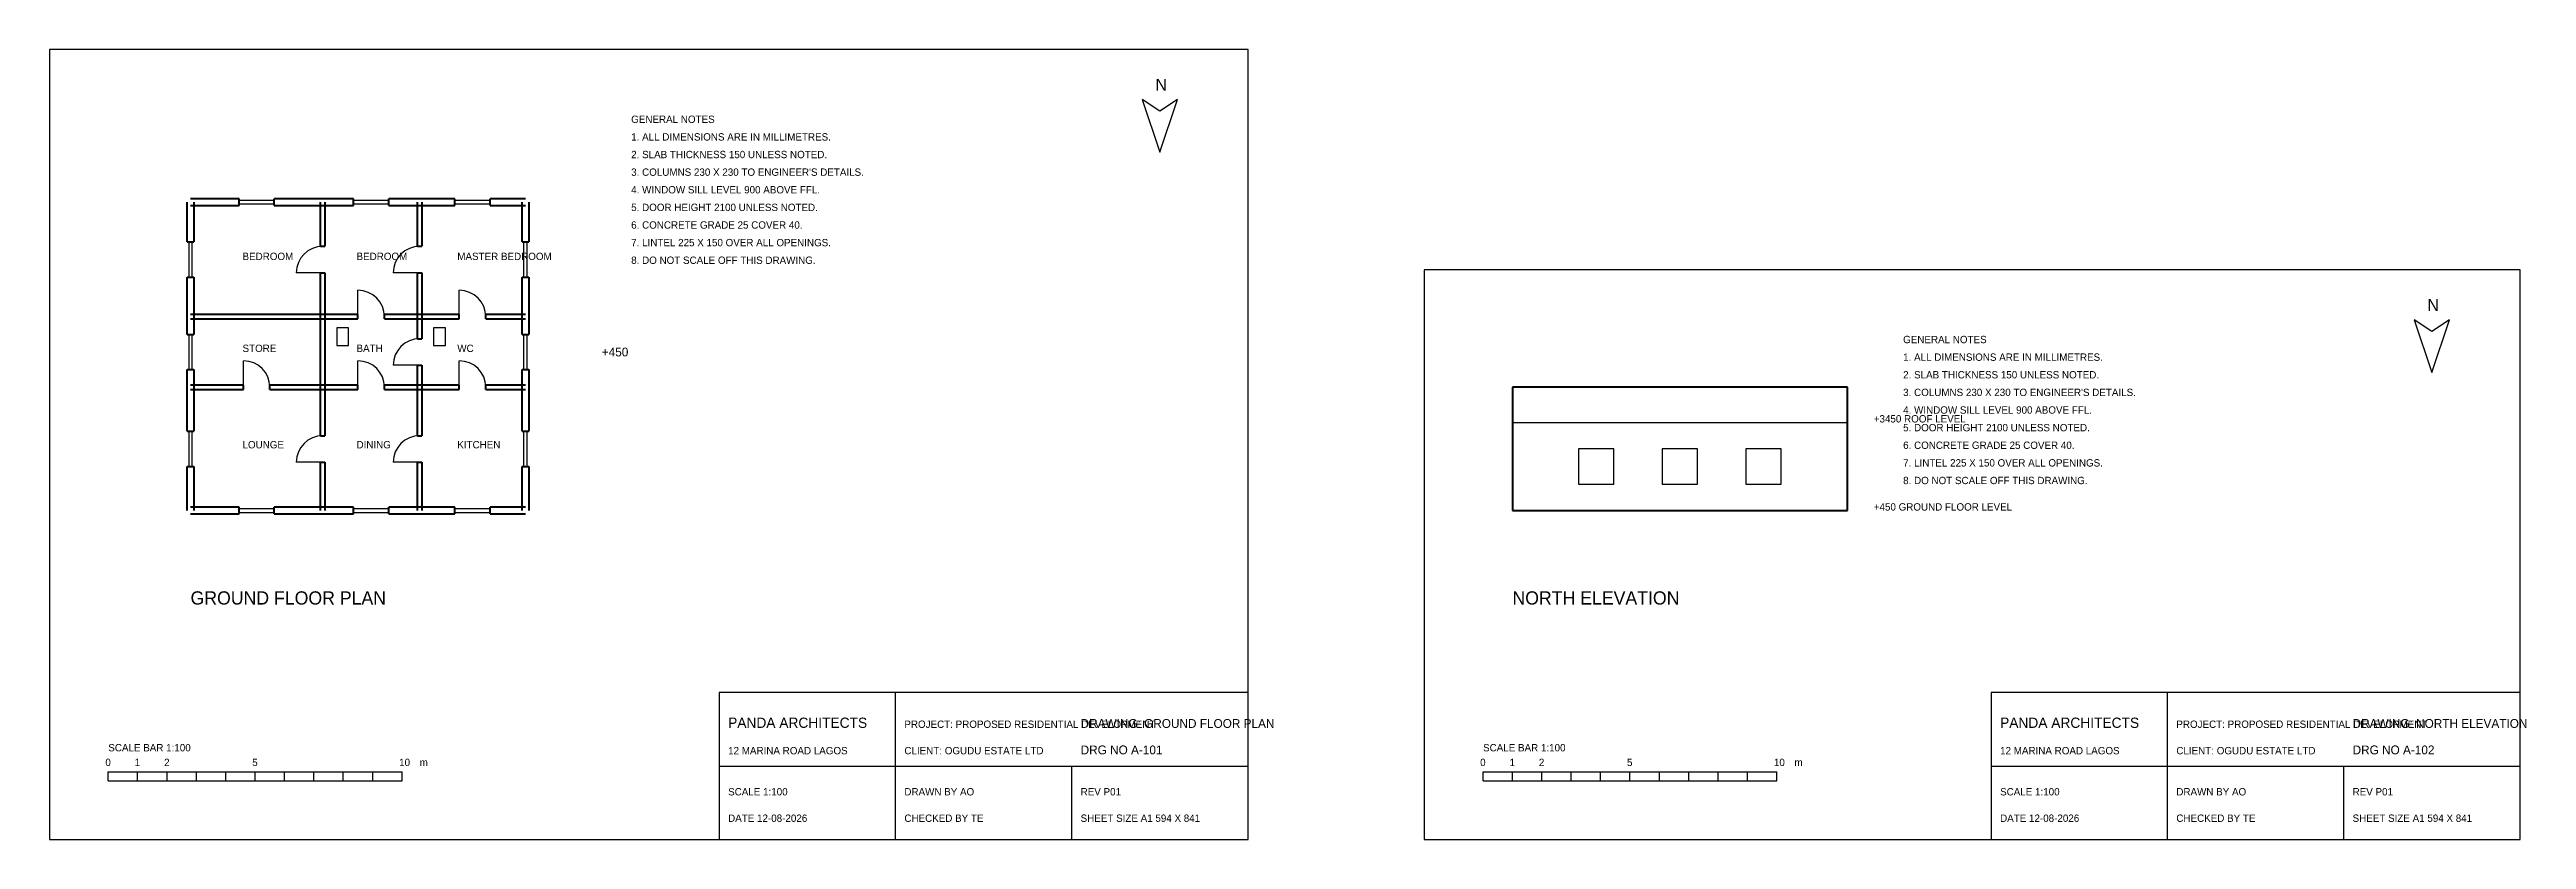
# Model space of a CAD drawing. Header units: millimetres. Extents: x 0 to 126500, y -11200 to 15700.
# Drawn here: x 0 to 84318, y -11200 to 15700 of the extents above; entities that cross this region are included whole.
import ezdxf

# ---------------------------------------------------------------- set-up
doc = ezdxf.new("R2010")
doc.units = ezdxf.units.MM
doc.layers.get('0').update_dxf_attribs({"color": 1, "linetype": 'CONTINUOUS'})
for name, color, linetype in [('DOOR', 3, 'CONTINUOUS'), ('SANITARY', 6, 'CONTINUOUS'), ('TEXT', 5, 'CONTINUOUS'), ('WALL', 4, 'CONTINUOUS'), ('WIND', 2, 'CONTINUOUS')]:
    doc.layers.add(name, color=color, linetype=linetype)

msp = doc.modelspace()

# ---------------------------------------------------------------- texts
for s, height, p in [('N', 400, (37650, 14300)), ('GENERAL NOTES', 250, (19800, 13200)), ('1. ALL DIMENSIONS ARE IN MILLIMETRES.', 250, (19800, 12600)), ('2. SLAB THICKNESS 150 UNLESS NOTED.', 250, (19800, 12000)), ('4. WINDOW SILL LEVEL 900 ABOVE FFL.', 250, (19800, 10800)), ("3. COLUMNS 230 X 230 TO ENGINEER'S DETAILS.", 250, (19800, 11400)), ('5. DOOR HEIGHT 2100 UNLESS NOTED.', 250, (19800, 10200)), ('6. CONCRETE GRADE 25 COVER 40.', 250, (19800, 9600)), ('8. DO NOT SCALE OFF THIS DRAWING.', 250, (19800, 8400)), ('7. LINTEL 225 X 150 OVER ALL OPENINGS.', 250, (19800, 9000)), ('N', 400, (80950, 6800)), ('GENERAL NOTES', 250, (63100, 5700)), ('1. ALL DIMENSIONS ARE IN MILLIMETRES.', 250, (63100, 5100)), ('2. SLAB THICKNESS 150 UNLESS NOTED.', 250, (63100, 4500)), ('4. WINDOW SILL LEVEL 900 ABOVE FFL.', 250, (63100, 3300)), ("3. COLUMNS 230 X 230 TO ENGINEER'S DETAILS.", 250, (63100, 3900)), ('5. DOOR HEIGHT 2100 UNLESS NOTED.', 250, (63100, 2700)), ('6. CONCRETE GRADE 25 COVER 40.', 250, (63100, 2100)), ('7. LINTEL 225 X 150 OVER ALL OPENINGS.', 250, (63100, 1500)), ('8. DO NOT SCALE OFF THIS DRAWING.', 250, (63100, 900)), ('DRAWING: GROUND FLOOR PLAN', 300, (35100, -7400)), ('DRAWING: NORTH ELEVATION', 300, (78400, -7400)), ('SCALE BAR 1:100', 250, (2000, -8200)), ('DRG NO A-101', 300, (35100, -8300)), ('SCALE BAR 1:100', 250, (48800, -8200)), ('DRG NO A-102', 300, (78400, -8300)), ('0', 250, (1900, -8700)), ('1', 250, (2900, -8700)), ('2', 250, (3900, -8700)), ('5', 250, (6900, -8700)), ('10', 250, (11900, -8700)), ('m', 250, (12600, -8700)), ('0', 250, (48700, -8700)), ('1', 250, (49700, -8700)), ('2', 250, (50700, -8700)), ('5', 250, (53700, -8700)), ('10', 250, (58700, -8700)), ('m', 250, (59400, -8700))]:
    msp.add_text(s, height=height).set_placement(p)
at = {"layer": 'TEXT'}
for s, height, p in [('BEDROOM', 250, (6568.8, 8531.2)), ('BEDROOM', 250, (10450, 8531.2)), ('MASTER BEDROOM', 250, (13881.2, 8531.2)), ('STORE', 250, (6568.8, 5400)), ('BATH', 250, (10450, 5400)), ('WC', 250, (13881.2, 5400)), ('+450', 300, (18800, 5250)), ('+3450 ROOF LEVEL', 250, (62100, 3000)), ('LOUNGE', 250, (6568.8, 2118.8)), ('DINING', 250, (10450, 2118.8)), ('KITCHEN', 250, (13881.2, 2118.8)), ('+450 GROUND FLOOR LEVEL', 250, (62100, 0)), ('GROUND FLOOR PLAN', 450, (4800, -3200)), ('NORTH ELEVATION', 450, (49800, -3200))]:
    msp.add_text(s, height=height, dxfattribs=at).set_placement(p)

# ---------------------------------------------------------------- blocks, each defined once
blk = doc.blocks.new('TITLEBLOCK-A1')
for p, q in [((6000, 0), (6000, 5000)), ((0, 2500), (18000, 2500)), ((12000, 0), (12000, 2500))]:
    blk.add_line(p, q)
blk.add_lwpolyline([(0, 0), (18000, 0), (18000, 5000), (0, 5000)], close=True)
for s, height, p in [('PANDA ARCHITECTS', 350, (300, 3800)), ('PROJECT: PROPOSED RESIDENTIAL DEVELOPMENT', 250, (6300, 3800)), ('12 MARINA ROAD LAGOS', 250, (300, 2900)), ('CLIENT: OGUDU ESTATE LTD', 250, (6300, 2900)), ('SCALE 1:100', 250, (300, 1500)), ('DRAWN BY AO', 250, (6300, 1500)), ('REV P01', 250, (12300, 1500)), ('DATE 12-08-2026', 250, (300, 600)), ('CHECKED BY TE', 250, (6300, 600)), ('SHEET SIZE A1 594 X 841', 250, (12300, 600))]:
    blk.add_text(s, height=height).set_placement(p)

# ---------------------------------------------------------------- linework, layer by layer
for p, q in [((40800, 15700), (0, 15700)), ((0, 15700), (0, -11200)), ((40800, -11200), (40800, 15700)), ((84100, 8200), (46800, 8200)), ((46800, 8200), (46800, -11200)), ((84100, -11200), (84100, 8200)), ((2000, -8900), (12000, -8900)), ((2000, -9200), (2000, -8900)), ((2000, -9200), (12000, -9200)), ((3000, -9200), (3000, -8900)), ((4000, -9200), (4000, -8900)), ((5000, -9200), (5000, -8900)), ((6000, -9200), (6000, -8900)), ((7000, -9200), (7000, -8900)), ((8000, -9200), (8000, -8900)), ((9000, -9200), (9000, -8900)), ((10000, -9200), (10000, -8900)), ((11000, -9200), (11000, -8900)), ((12000, -9200), (12000, -8900)), ((48800, -8900), (58800, -8900)), ((48800, -9200), (48800, -8900)), ((48800, -9200), (58800, -9200)), ((49800, -9200), (49800, -8900)), ((50800, -9200), (50800, -8900)), ((51800, -9200), (51800, -8900)), ((52800, -9200), (52800, -8900)), ((53800, -9200), (53800, -8900)), ((54800, -9200), (54800, -8900)), ((55800, -9200), (55800, -8900)), ((56800, -9200), (56800, -8900)), ((57800, -9200), (57800, -8900)), ((58800, -9200), (58800, -8900)), ((0, -11200), (40800, -11200)), ((46800, -11200), (84100, -11200))]:
    msp.add_line(p, q)
for points in [[(37800, 12200), (38400, 14000), (37800, 13600), (37200, 14000)], [(81100, 4700), (81700, 6500), (81100, 6100), (80500, 6500)]]:
    msp.add_lwpolyline(points, close=True)
at = {"layer": 'DOOR'}
for p, q in [((9300, 8100), (8400, 8100)), ((12600, 8100), (11700, 8100)), ((10500, 6600), (10500, 7500)), ((13950, 6600), (13950, 7500)), ((6600, 4200), (6600, 5100)), ((10500, 4200), (10500, 5100)), ((13950, 4200), (13950, 5100)), ((12600, 4950), (11700, 4950)), ((9300, 1650), (8400, 1650)), ((12600, 1650), (11700, 1650))]:
    msp.add_line(p, q, dxfattribs=at)
for centre, start, end in [((9300, 8100), 90, 180), ((12600, 8100), 90, 180), ((10500, 6600), 0, 90), ((13950, 6600), 0, 90), ((6600, 4200), 0, 90), ((10500, 4200), 0, 90), ((12600, 4950), 90, 180), ((13950, 4200), 0, 90), ((9300, 1650), 90, 180), ((12600, 1650), 90, 180)]:
    msp.add_arc(centre, 900, start, end, dxfattribs=at)
at = {"layer": 'SANITARY'}
for points in [[(9775, 5625), (10175, 5625), (10175, 6225), (9775, 6225)], [(13075, 5625), (13475, 5625), (13475, 6225), (13075, 6225)]]:
    msp.add_lwpolyline(points, close=True, dxfattribs=at)
at = {"layer": 'WALL', "lineweight": 50}
for p, q in [((4687.5, 9150), (4687.5, 10500)), ((6450, 10612.5), (4800, 10612.5)), ((4800, 10387.5), (6450, 10387.5)), ((4912.5, 10500), (4912.5, 9150)), ((6450, 10387.5), (6450, 10612.5)), ((9300, 10612.5), (7650, 10612.5)), ((7650, 10387.5), (7650, 10612.5)), ((7650, 10387.5), (9300, 10387.5)), ((9225, 9000), (9225, 10500)), ((10350, 10612.5), (9300, 10612.5)), ((9300, 10387.5), (10350, 10387.5)), ((9375, 10500), (9375, 9000)), ((10350, 10387.5), (10350, 10612.5)), ((12600, 10612.5), (11550, 10612.5)), ((11550, 10387.5), (11550, 10612.5)), ((11550, 10387.5), (12600, 10387.5)), ((12525, 9000), (12525, 10500)), ((13800, 10612.5), (12600, 10612.5)), ((12600, 10387.5), (13800, 10387.5)), ((12675, 10500), (12675, 9000)), ((13800, 10387.5), (13800, 10612.5)), ((16200, 10612.5), (15000, 10612.5)), ((15000, 10387.5), (15000, 10612.5)), ((15000, 10387.5), (16200, 10387.5)), ((16087.5, 9150), (16087.5, 10500)), ((16312.5, 10500), (16312.5, 9150)), ((4687.5, 9150), (4912.5, 9150)), ((9225, 9000), (9375, 9000)), ((12525, 9000), (12675, 9000)), ((16087.5, 9150), (16312.5, 9150)), ((4687.5, 6600), (4687.5, 7950)), ((4687.5, 7950), (4912.5, 7950)), ((4912.5, 7950), (4912.5, 6600)), ((9225, 6600), (9225, 8100)), ((9225, 8100), (9375, 8100)), ((9375, 8100), (9375, 6600)), ((12525, 6600), (12525, 8100)), ((12525, 8100), (12675, 8100)), ((12675, 8100), (12675, 6600)), ((16087.5, 6600), (16087.5, 7950)), ((16087.5, 7950), (16312.5, 7950)), ((16312.5, 7950), (16312.5, 6600)), ((4687.5, 6000), (4687.5, 6600)), ((4687.5, 6000), (4912.5, 6000)), ((9300, 6675), (4800, 6675)), ((4800, 6525), (9300, 6525)), ((4912.5, 6600), (4912.5, 6000)), ((9225, 4200), (9225, 6600)), ((10500, 6675), (9300, 6675)), ((9300, 6525), (10500, 6525)), ((9375, 6600), (9375, 4200)), ((10500, 6525), (10500, 6675)), ((12600, 6675), (11400, 6675)), ((11400, 6525), (11400, 6675)), ((11400, 6525), (12600, 6525)), ((12525, 5850), (12525, 6600)), ((13950, 6675), (12600, 6675)), ((12600, 6525), (13950, 6525)), ((12675, 6600), (12675, 5850)), ((13950, 6525), (13950, 6675)), ((16200, 6675), (14850, 6675)), ((14850, 6525), (14850, 6675)), ((14850, 6525), (16200, 6525)), ((16087.5, 6000), (16087.5, 6600)), ((16087.5, 6000), (16312.5, 6000)), ((16312.5, 6600), (16312.5, 6000)), ((12525, 5850), (12675, 5850)), ((4687.5, 4200), (4687.5, 4800)), ((4687.5, 4800), (4912.5, 4800)), ((6600, 4275), (4800, 4275)), ((4912.5, 4800), (4912.5, 4200)), ((6600, 4125), (6600, 4275)), ((9300, 4275), (7500, 4275)), ((7500, 4125), (7500, 4275)), ((10500, 4275), (9300, 4275)), ((10500, 4125), (10500, 4275)), ((12600, 4275), (11400, 4275)), ((11400, 4125), (11400, 4275)), ((12525, 4200), (12525, 4950)), ((12525, 4950), (12675, 4950)), ((13950, 4275), (12600, 4275)), ((12675, 4950), (12675, 4200)), ((13950, 4125), (13950, 4275)), ((16200, 4275), (14850, 4275)), ((14850, 4125), (14850, 4275)), ((16087.5, 4200), (16087.5, 4800)), ((16087.5, 4800), (16312.5, 4800)), ((16312.5, 4800), (16312.5, 4200)), ((4687.5, 2700), (4687.5, 4200)), ((4800, 4125), (6600, 4125)), ((4912.5, 4200), (4912.5, 2700)), ((7500, 4125), (9300, 4125)), ((9225, 2550), (9225, 4200)), ((9300, 4125), (10500, 4125)), ((9375, 4200), (9375, 2550)), ((11400, 4125), (12600, 4125)), ((12525, 2550), (12525, 4200)), ((12600, 4125), (13950, 4125)), ((12675, 4200), (12675, 2550)), ((14850, 4125), (16200, 4125)), ((16087.5, 2700), (16087.5, 4200)), ((16312.5, 4200), (16312.5, 2700)), ((61200, 4200), (49800, 4200)), ((49800, 4200), (49800, 0)), ((61200, 0), (61200, 4200)), ((4687.5, 2700), (4912.5, 2700)), ((9225, 2550), (9375, 2550)), ((12525, 2550), (12675, 2550)), ((16087.5, 2700), (16312.5, 2700)), ((4687.5, 0), (4687.5, 1500)), ((4687.5, 1500), (4912.5, 1500)), ((4912.5, 1500), (4912.5, 0)), ((9225, 0), (9225, 1650)), ((9225, 1650), (9375, 1650)), ((9375, 1650), (9375, 0)), ((12525, 0), (12525, 1650)), ((12525, 1650), (12675, 1650)), ((12675, 1650), (12675, 0)), ((16087.5, 0), (16087.5, 1500)), ((16087.5, 1500), (16312.5, 1500)), ((16312.5, 1500), (16312.5, 0)), ((6450, 112.5), (4800, 112.5)), ((6450, -112.5), (6450, 112.5)), ((9300, 112.5), (7650, 112.5)), ((7650, -112.5), (7650, 112.5)), ((10350, 112.5), (9300, 112.5)), ((10350, -112.5), (10350, 112.5)), ((12600, 112.5), (11550, 112.5)), ((11550, -112.5), (11550, 112.5)), ((13800, 112.5), (12600, 112.5)), ((13800, -112.5), (13800, 112.5)), ((16200, 112.5), (15000, 112.5)), ((15000, -112.5), (15000, 112.5)), ((49800, 0), (61200, 0)), ((4800, -112.5), (6450, -112.5)), ((7650, -112.5), (9300, -112.5)), ((9300, -112.5), (10350, -112.5)), ((11550, -112.5), (12600, -112.5)), ((12600, -112.5), (13800, -112.5)), ((15000, -112.5), (16200, -112.5))]:
    msp.add_line(p, q, dxfattribs=at)
at = {"layer": 'WALL'}
for p, q in [((49800, 3000), (61200, 3000)), ((49800, 0), (61200, 0))]:
    msp.add_line(p, q, dxfattribs=at)
at = {"layer": 'WIND'}
for points in [[(6450, 10440), (7650, 10440), (7650, 10560), (6450, 10560)], [(10350, 10440), (11550, 10440), (11550, 10560), (10350, 10560)], [(13800, 10440), (15000, 10440), (15000, 10560), (13800, 10560)], [(4740, 7950), (4860, 7950), (4860, 9150), (4740, 9150)], [(16140, 7950), (16260, 7950), (16260, 9150), (16140, 9150)], [(4740, 4800), (4860, 4800), (4860, 6000), (4740, 6000)], [(16140, 4800), (16260, 4800), (16260, 6000), (16140, 6000)], [(4740, 1500), (4860, 1500), (4860, 2700), (4740, 2700)], [(16140, 1500), (16260, 1500), (16260, 2700), (16140, 2700)], [(52050, 900), (53250, 900), (53250, 2100), (52050, 2100)], [(54900, 900), (56100, 900), (56100, 2100), (54900, 2100)], [(57750, 900), (58950, 900), (58950, 2100), (57750, 2100)], [(6450, -60), (7650, -60), (7650, 60), (6450, 60)], [(10350, -60), (11550, -60), (11550, 60), (10350, 60)], [(13800, -60), (15000, -60), (15000, 60), (13800, 60)]]:
    msp.add_lwpolyline(points, close=True, dxfattribs=at)

# ---------------------------------------------------------------- block references
for p in [(22800, -11200), (66100, -11200)]:
    msp.add_blockref('TITLEBLOCK-A1', p)

msp.set_redraw_order([(e.dxf.handle, doc.entitydb.next_handle()) for e in msp.query("TEXT MTEXT ATTDEF DIMENSION ARC_DIMENSION")])  # texts and dimensions are drawn at this point

doc.saveas('drawing.dxf')
